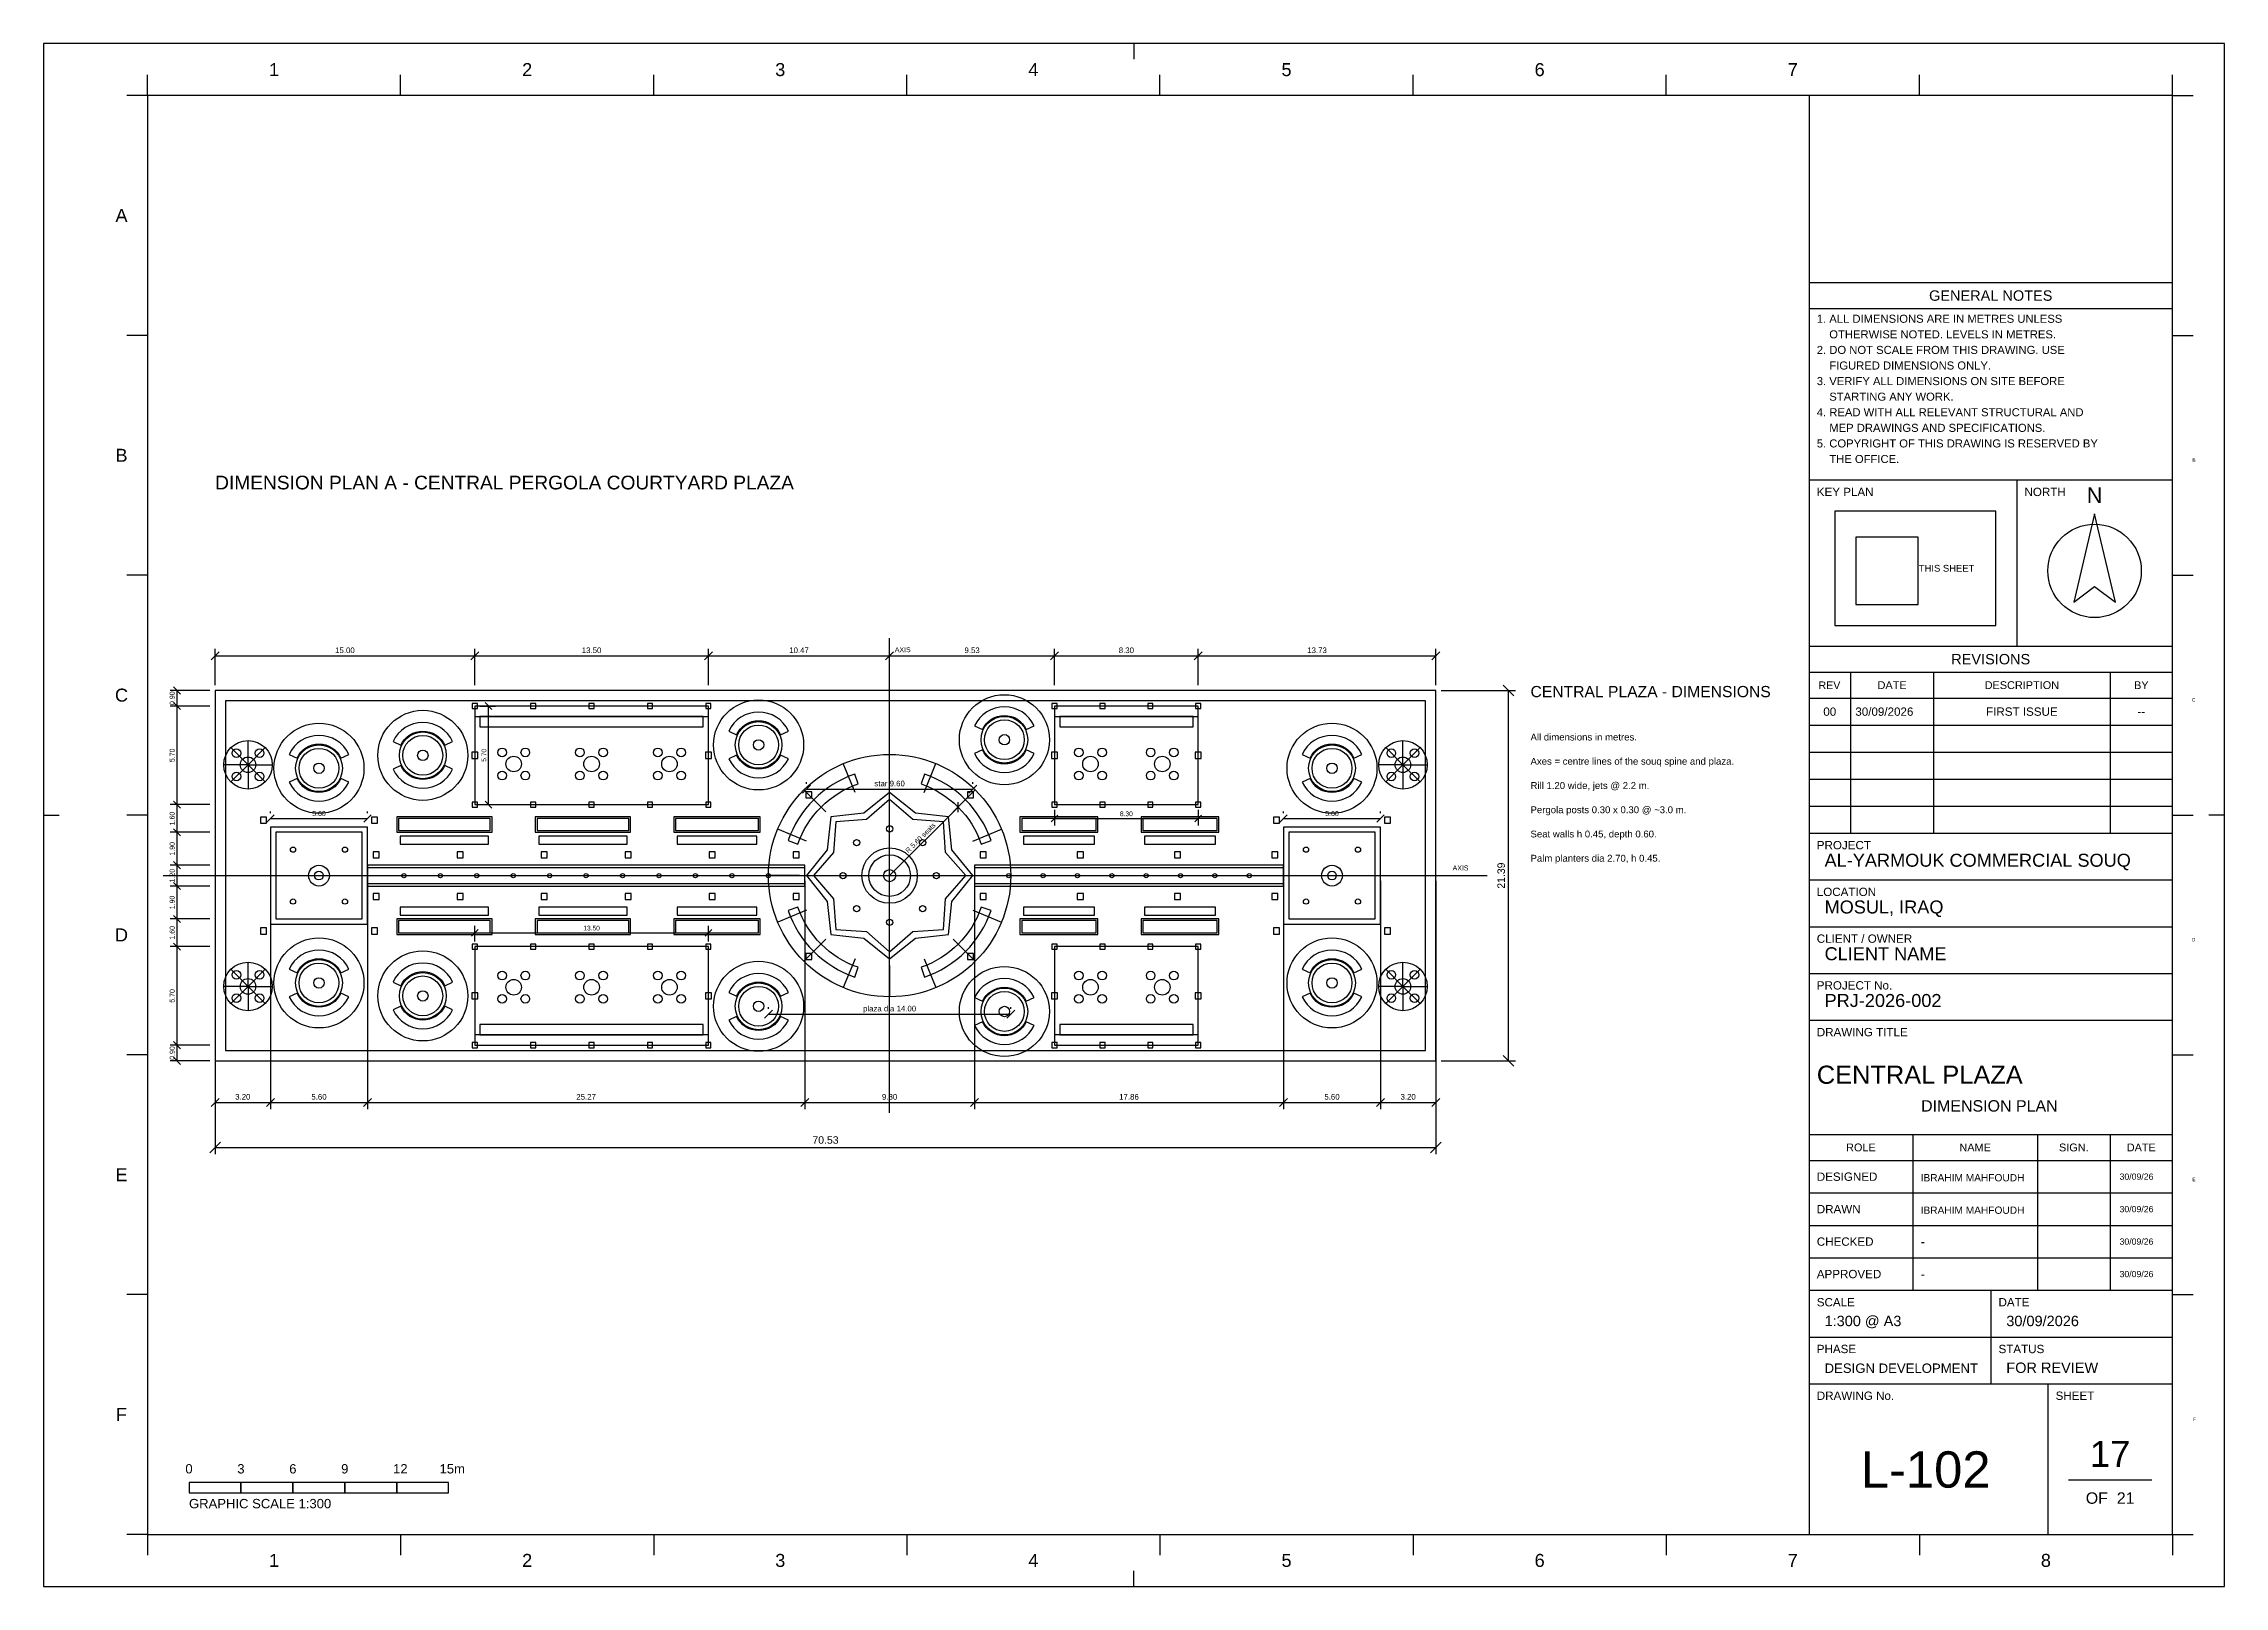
# Model space of a CAD drawing. Header units: metres. Extents: x 0 to 3661, y -5 to 371.
# Drawn here: x 3245 to 3371, y 0 to 89.1 of the extents above; entities that cross this region are included whole.
import ezdxf
from ezdxf.enums import TextEntityAlignment as Align

# ---------------------------------------------------------------- set-up
doc = ezdxf.new("R2010")
doc.units = ezdxf.units.M
doc.header["$MEASUREMENT"] = 0
for name, color, linetype in [('A3_FRAME', 7, 'Continuous'), ('A3_SHEET', 7, 'Continuous'), ('AXIS', 8, 'Continuous'), ('DIM', 1, 'Continuous'), ('EDGE', 7, 'Continuous'), ('L-FLOWERS', 6, 'Continuous'), ('L-LIGHTING', 2, 'Continuous'), ('L-PAVING', 253, 'Continuous'), ('L-PERGOLA', 34, 'Continuous'), ('L-PLANTERS', 42, 'Continuous'), ('L-SEATING', 32, 'Continuous'), ('L-TREES', 96, 'Continuous'), ('L-UMBRELLA', 253, 'Continuous'), ('L-WATER', 150, 'Continuous'), ('TB_FIELDS', 7, 'Continuous'), ('TB_HEADINGS', 7, 'Continuous'), ('TB_LABELS', 7, 'Continuous'), ('TB_LINES_THICK', 7, 'Continuous'), ('TB_LINES_THIN', 7, 'Continuous'), ('TB_SYMBOLS', 7, 'Continuous'), ('TEXT', 7, 'Continuous'), ('TITLE', 1, 'Continuous')]:
    doc.layers.add(name, color=color, linetype=linetype)
doc.styles.get("Standard").update_dxf_attribs({"font": 'arial.ttf'})

msp = doc.modelspace()

# ---------------------------------------------------------------- texts
at = {"layer": 'AXIS'}
for p in [(3294.18, 53.954), (3326.41, 41.349)]:
    msp.add_text('AXIS', height=0.288, dxfattribs=at).set_placement(p)
at = {"layer": 'DIM'}
for s, height, p in [('15.00', 0.324, (3262.41, 53.901)), ('13.50', 0.324, (3276.66, 53.901)), ('10.47', 0.324, (3288.645, 53.901)), ('9.53', 0.324, (3298.645, 53.901)), ('8.30', 0.324, (3307.56, 53.901)), ('13.73', 0.324, (3318.575, 53.901)), ('star 9.60', 0.324, (3293.88, 46.206)), ('5.60', 0.288, (3260.91, 44.489)), ('8.30', 0.2736, (3307.56, 44.482)), ('5.60', 0.288, (3319.44, 44.489)), ('13.50', 0.2736, (3276.66, 37.882)), ('plaza dia 14.00', 0.324, (3293.88, 33.206)), ('3.20', 0.324, (3256.51, 28.111)), ('5.60', 0.324, (3260.91, 28.111)), ('25.27', 0.324, (3276.345, 28.111)), ('9.80', 0.324, (3293.88, 28.111)), ('17.86', 0.324, (3307.71, 28.111)), ('5.60', 0.324, (3319.44, 28.111)), ('3.20', 0.324, (3323.84, 28.111)), ('70.53', 0.432, (3290.175, 25.564))]:
    msp.add_text(s, height=height, dxfattribs=at).set_placement(p, align=Align.CENTER)
for s, height, rotation, p in [('0.90', 0.288, 90, (3252.57, 51.294)), ('5.70', 0.288, 90, (3252.57, 47.996)), ('5.70', 0.2736, 90, (3270.577, 47.996)), ('1.60', 0.288, 90, (3252.57, 44.349)), ('1.90', 0.288, 90, (3252.57, 42.599)), ('R 5.60 seats', 0.288, 45, (3295.761, 43.128)), ('21.39', 0.432, 90, (3329.43, 41.049)), ('1.20', 0.288, 90, (3252.57, 41.049)), ('1.90', 0.288, 90, (3252.57, 39.499)), ('1.60', 0.288, 90, (3252.57, 37.749)), ('5.70', 0.288, 90, (3252.57, 34.102)), ('0.90', 0.288, 90, (3252.57, 30.804))]:
    msp.add_text(s, height=height, rotation=rotation, dxfattribs=at).set_placement(p, align=Align.CENTER)
at = {"layer": 'TB_FIELDS'}
for s, height, p in [('1. ALL DIMENSIONS ARE IN METRES UNLESS', 0.465, (3347.45, 72.978)), ('    OTHERWISE NOTED. LEVELS IN METRES.', 0.465, (3347.45, 72.078)), ('2. DO NOT SCALE FROM THIS DRAWING. USE', 0.465, (3347.45, 71.178)), ('    FIGURED DIMENSIONS ONLY.', 0.465, (3347.45, 70.278)), ('3. VERIFY ALL DIMENSIONS ON SITE BEFORE', 0.465, (3347.45, 69.378)), ('4. READ WITH ALL RELEVANT STRUCTURAL AND', 0.465, (3347.45, 67.578)), ('    STARTING ANY WORK.', 0.465, (3347.45, 68.478)), ('    MEP DRAWINGS AND SPECIFICATIONS.', 0.465, (3347.45, 66.678)), ('5. COPYRIGHT OF THIS DRAWING IS RESERVED BY', 0.465, (3347.45, 65.778)), ('    THE OFFICE.', 0.465, (3347.45, 64.878)), ('00', 0.48, (3347.827, 50.28)), ('30/09/2026', 0.48, (3349.676, 50.28)), ('FIRST ISSUE', 0.48, (3357.232, 50.28)), ('--', 0.48, (3365.977, 50.28)), ('AL-YARMOUK COMMERCIAL SOUQ', 0.75, (3347.9, 41.562)), ('MOSUL, IRAQ', 0.75, (3347.9, 38.862)), ('CLIENT NAME', 0.75, (3347.9, 36.162)), ('PRJ-2026-002', 0.75, (3347.9, 33.462)), ('DIMENSION PLAN', 0.66, (3353.477, 27.42)), ('IBRAHIM MAHFOUDH', 0.4198, (3353.45, 23.392)), ('30/09/26', 0.36, (3364.943, 23.483)), ('IBRAHIM MAHFOUDH', 0.4198, (3353.45, 21.517)), ('30/09/26', 0.36, (3364.943, 21.608)), ('-', 0.54, (3353.45, 19.642)), ('30/09/26', 0.36, (3364.943, 19.733)), ('-', 0.54, (3353.45, 17.767)), ('30/09/26', 0.36, (3364.943, 17.858)), ('1:300 @ A3', 0.6, (3347.9, 15.028)), ('30/09/2026', 0.6, (3358.4, 15.028)), ('DESIGN DEVELOPMENT', 0.5438, (3347.9, 12.328)), ('FOR REVIEW', 0.6, (3358.4, 12.328)), ('OF  21', 0.66, (3362.991, 4.77))]:
    msp.add_text(s, height=height, dxfattribs=at).set_placement(p)
at = {"layer": 'TB_HEADINGS'}
for s, height, p in [('GENERAL NOTES', 0.6, (3353.937, 74.25)), ('REVISIONS', 0.6, (3355.218, 53.25)), ('CENTRAL PLAZA', 1.05, (3347.45, 29.025)), ('L-102', 2.1, (3349.988, 5.7)), ('17', 1.5, (3363.235, 6.9))]:
    msp.add_text(s, height=height, dxfattribs=at).set_placement(p)
at = {"layer": 'TB_LABELS'}
for s, height, p in [('1', 0.75, (3258.021, 87.225)), ('2', 0.75, (3272.646, 87.225)), ('3', 0.75, (3287.271, 87.225)), ('4', 0.75, (3301.896, 87.225)), ('5', 0.75, (3316.521, 87.225)), ('6', 0.75, (3331.146, 87.225)), ('7', 0.75, (3345.771, 87.225)), ('A', 0.75, (3249.151, 78.8)), ('B', 0.75, (3249.151, 64.95)), ('B', 0.2, (3369.151, 64.95)), ('KEY PLAN', 0.48, (3347.45, 62.97)), ('NORTH', 0.48, (3359.45, 62.97)), ('THIS SHEET', 0.39, (3353.346, 58.605)), ('C', 0.75, (3249.122, 51.1)), ('REV', 0.4373, (3347.554, 51.825)), ('DATE', 0.45, (3350.962, 51.825)), ('DESCRIPTION', 0.45, (3357.152, 51.825)), ('BY', 0.45, (3365.781, 51.825)), ('C', 0.2, (3369.122, 51.1)), ('PROJECT', 0.48, (3347.45, 42.57)), ('LOCATION', 0.48, (3347.45, 39.87)), ('D', 0.75, (3249.122, 37.25)), ('CLIENT / OWNER', 0.48, (3347.45, 37.17)), ('D', 0.2, (3369.122, 37.25)), ('PROJECT No.', 0.48, (3347.45, 34.47)), ('DRAWING TITLE', 0.48, (3347.45, 31.77)), ('ROLE', 0.45, (3349.144, 25.125)), ('NAME', 0.45, (3355.692, 25.125)), ('SIGN.', 0.45, (3361.444, 25.125)), ('DATE', 0.45, (3365.362, 25.125)), ('E', 0.75, (3249.151, 23.4)), ('DESIGNED', 0.48, (3347.45, 23.422)), ('E', 0.2, (3369.151, 23.4)), ('DRAWN', 0.48, (3347.45, 21.547)), ('CHECKED', 0.48, (3347.45, 19.672)), ('APPROVED', 0.48, (3347.45, 17.797)), ('SCALE', 0.48, (3347.45, 16.17)), ('DATE', 0.48, (3357.95, 16.17)), ('PHASE', 0.48, (3347.45, 13.47)), ('STATUS', 0.48, (3357.95, 13.47)), ('F', 0.75, (3249.18, 9.55)), ('DRAWING No.', 0.48, (3347.45, 10.77)), ('SHEET', 0.48, (3361.25, 10.77)), ('F', 0.2, (3369.18, 9.55)), ('0', 0.54, (3253.19, 6.52)), ('3', 0.54, (3256.19, 6.52)), ('6', 0.54, (3259.19, 6.52)), ('9', 0.54, (3262.19, 6.52)), ('12', 0.54, (3265.19, 6.52)), ('15m', 0.54, (3267.876, 6.52)), ('GRAPHIC SCALE 1:300', 0.54, (3253.4, 4.51)), ('1', 0.75, (3258.021, 1.125)), ('2', 0.75, (3272.646, 1.125)), ('3', 0.75, (3287.271, 1.125)), ('4', 0.75, (3301.896, 1.125)), ('5', 0.75, (3316.521, 1.125)), ('6', 0.75, (3331.146, 1.125)), ('7', 0.75, (3345.771, 1.125)), ('8', 0.75, (3360.396, 1.125))]:
    msp.add_text(s, height=height, dxfattribs=at).set_placement(p)
at = {"layer": 'TB_SYMBOLS'}
msp.add_text('N', height=0.9, dxfattribs=at).set_placement((3363.046, 62.576))
at = {"layer": 'TEXT'}
for s, p in [('All dimensions in metres.', (3330.91, 48.854)), ('Axes = centre lines of the souq spine and plaza.', (3330.91, 47.454)), ('Rill 1.20 wide, jets @ 2.2 m.', (3330.91, 46.054)), ('Pergola posts 0.30 x 0.30 @ ~3.0 m.', (3330.91, 44.654)), ('Seat walls h 0.45, depth 0.60.', (3330.91, 43.254)), ('Palm planters dia 2.70, h 0.45.', (3330.91, 41.854))]:
    msp.add_text(s, height=0.396, dxfattribs=at).set_placement(p)
at = {"layer": 'TITLE'}
for s, height, p in [('DIMENSION PLAN A - CENTRAL PERGOLA COURTYARD PLAZA', 0.792, (3254.91, 63.354)), ('CENTRAL PLAZA - DIMENSIONS', 0.648, (3330.91, 51.354))]:
    msp.add_text(s, height=height, dxfattribs=at).set_placement(p)

# ---------------------------------------------------------------- linework, layer by layer
at = {"layer": 'A3_FRAME'}
for p, q in [((3308, 89.1), (3308, 88.2)), ((3245, 44.55), (3245.9, 44.55)), ((3371, 44.55), (3370.1, 44.55)), ((3308, 0), (3308, 0.9))]:
    msp.add_line(p, q, dxfattribs=at)
for points in [[(3251, 3), (3368, 3), (3368, 86.1), (3251, 86.1)], [(3347, 3), (3368, 3), (3368, 86.1), (3347, 86.1)]]:
    msp.add_lwpolyline(points, close=True, dxfattribs=at)
at = {"layer": 'A3_SHEET'}
msp.add_lwpolyline([(3245, 0), (3371, 0), (3371, 89.1), (3245, 89.1)], close=True, dxfattribs=at)
at = {"layer": 'AXIS'}
for p, q in [((3293.88, 27.354), (3293.88, 54.754)), ((3251.91, 41.049), (3328.41, 41.049))]:
    msp.add_line(p, q, dxfattribs=at)
at = {"layer": 'DIM'}
for p, q in [((3254.679, 53.513), (3255.141, 53.975)), ((3254.91, 52.044), (3254.91, 54.144)), ((3254.91, 53.744), (3269.91, 53.744)), ((3269.679, 53.513), (3270.141, 53.975)), ((3269.679, 53.513), (3270.141, 53.975)), ((3269.91, 52.044), (3269.91, 54.144)), ((3269.91, 52.044), (3269.91, 54.144)), ((3269.91, 53.744), (3283.41, 53.744)), ((3283.179, 53.513), (3283.641, 53.975)), ((3283.179, 53.513), (3283.641, 53.975)), ((3283.41, 52.044), (3283.41, 54.144)), ((3283.41, 52.044), (3283.41, 54.144)), ((3283.41, 53.744), (3293.88, 53.744)), ((3293.649, 53.513), (3294.111, 53.975)), ((3293.649, 53.513), (3294.111, 53.975)), ((3293.88, 52.044), (3293.88, 54.144)), ((3293.88, 52.044), (3293.88, 54.144)), ((3293.88, 53.744), (3303.41, 53.744)), ((3303.179, 53.513), (3303.641, 53.975)), ((3303.179, 53.513), (3303.641, 53.975)), ((3303.41, 52.044), (3303.41, 54.144)), ((3303.41, 52.044), (3303.41, 54.144)), ((3303.41, 53.744), (3311.71, 53.744)), ((3311.479, 53.513), (3311.941, 53.975)), ((3311.479, 53.513), (3311.941, 53.975)), ((3311.71, 52.044), (3311.71, 54.144)), ((3311.71, 52.044), (3311.71, 54.144)), ((3311.71, 53.744), (3325.44, 53.744)), ((3325.209, 53.513), (3325.671, 53.975)), ((3325.44, 52.044), (3325.44, 54.144)), ((3254.61, 51.744), (3252.31, 51.744)), ((3252.916, 51.538), (3252.504, 51.95)), ((3252.71, 50.844), (3252.71, 51.744)), ((3325.74, 51.744), (3330.04, 51.744)), ((3329.949, 51.435), (3329.331, 52.053)), ((3329.64, 30.354), (3329.64, 51.744)), ((3254.61, 50.844), (3252.31, 50.844)), ((3254.61, 50.844), (3252.31, 50.844)), ((3252.916, 50.638), (3252.504, 51.05)), ((3252.916, 50.638), (3252.504, 51.05)), ((3252.71, 45.149), (3252.71, 50.844)), ((3270.21, 50.844), (3271.11, 50.844)), ((3270.905, 50.649), (3270.515, 51.039)), ((3270.71, 45.149), (3270.71, 50.844)), ((3288.849, 45.818), (3289.311, 46.28)), ((3289.08, 46.349), (3289.08, 46.449)), ((3289.08, 46.049), (3298.68, 46.049)), ((3298.449, 45.818), (3298.911, 46.28)), ((3298.68, 46.349), (3298.68, 46.449)), ((3254.61, 45.149), (3252.31, 45.149)), ((3254.61, 45.149), (3252.31, 45.149)), ((3252.916, 44.943), (3252.504, 45.355)), ((3252.916, 44.943), (3252.504, 45.355)), ((3252.71, 43.549), (3252.71, 45.149)), ((3257.904, 44.143), (3258.316, 44.555)), ((3258.11, 44.649), (3258.11, 44.749)), ((3258.11, 44.349), (3263.71, 44.349)), ((3263.504, 44.143), (3263.916, 44.555)), ((3263.71, 44.649), (3263.71, 44.749)), ((3270.21, 45.149), (3271.11, 45.149)), ((3270.905, 44.954), (3270.515, 45.344)), ((3293.88, 41.049), (3297.84, 45.009)), ((3297.628, 45.221), (3297.557, 45.292)), ((3297.84, 44.718), (3297.84, 45.3)), ((3303.215, 44.154), (3303.605, 44.544)), ((3303.41, 44.849), (3303.41, 43.949)), ((3303.41, 44.349), (3311.71, 44.349)), ((3311.515, 44.154), (3311.905, 44.544)), ((3311.71, 44.849), (3311.71, 43.949)), ((3316.434, 44.143), (3316.846, 44.555)), ((3316.64, 44.649), (3316.64, 44.749)), ((3316.64, 44.349), (3322.24, 44.349)), ((3322.034, 44.143), (3322.446, 44.555)), ((3322.24, 44.649), (3322.24, 44.749)), ((3254.61, 43.549), (3252.31, 43.549)), ((3254.61, 43.549), (3252.31, 43.549)), ((3252.916, 43.343), (3252.504, 43.755)), ((3252.916, 43.343), (3252.504, 43.755)), ((3252.71, 41.649), (3252.71, 43.549)), ((3254.61, 41.649), (3252.31, 41.649)), ((3254.61, 41.649), (3252.31, 41.649)), ((3252.916, 41.443), (3252.504, 41.855)), ((3252.916, 41.443), (3252.504, 41.855)), ((3252.71, 40.449), (3252.71, 41.649)), ((3254.61, 40.449), (3252.31, 40.449)), ((3254.61, 40.449), (3252.31, 40.449)), ((3252.916, 40.243), (3252.504, 40.655)), ((3252.916, 40.243), (3252.504, 40.655)), ((3252.71, 38.549), (3252.71, 40.449)), ((3254.91, 40.749), (3254.91, 27.554)), ((3258.11, 40.749), (3258.11, 27.554)), ((3258.11, 40.749), (3258.11, 27.554)), ((3263.71, 40.749), (3263.71, 27.554)), ((3263.71, 40.749), (3263.71, 27.554)), ((3288.98, 40.749), (3288.98, 27.554)), ((3288.98, 40.749), (3288.98, 27.554)), ((3293.668, 41.261), (3293.597, 41.332)), ((3293.88, 40.758), (3293.88, 41.34)), ((3298.78, 40.749), (3298.78, 27.554)), ((3298.78, 40.749), (3298.78, 27.554)), ((3316.64, 40.749), (3316.64, 27.554)), ((3316.64, 40.749), (3316.64, 27.554)), ((3322.24, 40.749), (3322.24, 27.554)), ((3322.24, 40.749), (3322.24, 27.554)), ((3325.44, 40.749), (3325.44, 27.554)), ((3254.61, 38.549), (3252.31, 38.549)), ((3254.61, 38.549), (3252.31, 38.549)), ((3252.916, 38.343), (3252.504, 38.755)), ((3252.916, 38.343), (3252.504, 38.755)), ((3252.71, 36.949), (3252.71, 38.549)), ((3269.715, 37.554), (3270.105, 37.944)), ((3269.91, 37.249), (3269.91, 38.149)), ((3283.215, 37.554), (3283.605, 37.944)), ((3283.41, 37.249), (3283.41, 38.149)), ((3254.61, 36.949), (3252.31, 36.949)), ((3254.61, 36.949), (3252.31, 36.949)), ((3252.916, 36.743), (3252.504, 37.155)), ((3252.916, 36.743), (3252.504, 37.155)), ((3252.71, 31.254), (3252.71, 36.949)), ((3269.91, 37.749), (3283.41, 37.749)), ((3286.649, 32.818), (3287.111, 33.28)), ((3286.88, 33.349), (3286.88, 33.449)), ((3286.88, 33.049), (3300.88, 33.049)), ((3300.649, 32.818), (3301.111, 33.28)), ((3300.88, 33.349), (3300.88, 33.449)), ((3254.61, 31.254), (3252.31, 31.254)), ((3254.61, 31.254), (3252.31, 31.254)), ((3254.61, 30.354), (3252.31, 30.354)), ((3252.916, 31.048), (3252.504, 31.46)), ((3252.916, 31.048), (3252.504, 31.46)), ((3252.916, 30.148), (3252.504, 30.56)), ((3252.71, 30.354), (3252.71, 31.254)), ((3325.74, 30.354), (3330.04, 30.354)), ((3329.949, 30.045), (3329.331, 30.663)), ((3254.91, 30.054), (3254.91, 24.954)), ((3325.44, 30.054), (3325.44, 24.954)), ((3254.679, 27.723), (3255.141, 28.185)), ((3254.91, 27.954), (3258.11, 27.954)), ((3257.879, 27.723), (3258.341, 28.185)), ((3257.879, 27.723), (3258.341, 28.185)), ((3258.11, 27.954), (3263.71, 27.954)), ((3263.479, 27.723), (3263.941, 28.185)), ((3263.479, 27.723), (3263.941, 28.185)), ((3263.71, 27.954), (3288.98, 27.954)), ((3288.749, 27.723), (3289.211, 28.185)), ((3288.749, 27.723), (3289.211, 28.185)), ((3288.98, 27.954), (3298.78, 27.954)), ((3298.549, 27.723), (3299.011, 28.185)), ((3298.549, 27.723), (3299.011, 28.185)), ((3298.78, 27.954), (3316.64, 27.954)), ((3316.409, 27.723), (3316.871, 28.185)), ((3316.409, 27.723), (3316.871, 28.185)), ((3316.64, 27.954), (3322.24, 27.954)), ((3322.009, 27.723), (3322.471, 28.185)), ((3322.009, 27.723), (3322.471, 28.185)), ((3322.24, 27.954), (3325.44, 27.954)), ((3325.209, 27.723), (3325.671, 28.185)), ((3254.601, 25.045), (3255.219, 25.663)), ((3254.91, 25.354), (3325.44, 25.354)), ((3325.131, 25.045), (3325.749, 25.663))]:
    msp.add_line(p, q, dxfattribs=at)
at = {"layer": 'EDGE'}
msp.add_lwpolyline([(3254.91, 30.354), (3325.44, 30.354), (3325.44, 51.744), (3254.91, 51.744)], close=True, dxfattribs=at)
at = {"layer": 'L-FLOWERS'}
for points in [[(3269.91, 50.244), (3283.41, 50.244), (3283.41, 50.844), (3269.91, 50.844)], [(3303.41, 50.244), (3311.71, 50.244), (3311.71, 50.844), (3303.41, 50.844)], [(3265.51, 43.649), (3270.81, 43.649), (3270.81, 44.349), (3265.51, 44.349)], [(3273.51, 43.649), (3278.81, 43.649), (3278.81, 44.349), (3273.51, 44.349)], [(3281.51, 43.649), (3286.31, 43.649), (3286.31, 44.349), (3281.51, 44.349)], [(3301.51, 43.649), (3305.81, 43.649), (3305.81, 44.349), (3301.51, 44.349)], [(3308.51, 43.649), (3312.81, 43.649), (3312.81, 44.349), (3308.51, 44.349)], [(3265.51, 37.749), (3270.81, 37.749), (3270.81, 38.449), (3265.51, 38.449)], [(3273.51, 37.749), (3278.81, 37.749), (3278.81, 38.449), (3273.51, 38.449)], [(3281.51, 37.749), (3286.31, 37.749), (3286.31, 38.449), (3281.51, 38.449)], [(3301.51, 37.749), (3305.81, 37.749), (3305.81, 38.449), (3301.51, 38.449)], [(3308.51, 37.749), (3312.81, 37.749), (3312.81, 38.449), (3308.51, 38.449)], [(3269.91, 31.254), (3283.41, 31.254), (3283.41, 31.854), (3269.91, 31.854)], [(3303.41, 31.254), (3311.71, 31.254), (3311.71, 31.854), (3303.41, 31.854)]]:
    msp.add_lwpolyline(points, close=True, dxfattribs=at)
for centre in [(3266.91, 47.996), (3286.31, 48.596), (3300.51, 48.897), (3260.91, 47.249), (3319.44, 47.249), (3260.91, 34.849), (3319.44, 34.849), (3266.91, 34.102), (3286.31, 33.502), (3300.51, 33.202)]:
    msp.add_circle(centre, 1.15, dxfattribs=at)
at = {"layer": 'L-LIGHTING'}
for points in [[(3269.735, 47.822), (3270.085, 47.822), (3270.085, 48.172), (3269.735, 48.172)], [(3283.235, 47.822), (3283.585, 47.822), (3283.585, 48.172), (3283.235, 48.172)], [(3303.235, 47.822), (3303.585, 47.822), (3303.585, 48.172), (3303.235, 48.172)], [(3311.535, 47.822), (3311.885, 47.822), (3311.885, 48.172), (3311.535, 48.172)], [(3289.038, 45.541), (3289.388, 45.541), (3289.388, 45.891), (3289.038, 45.891)], [(3298.372, 45.541), (3298.722, 45.541), (3298.722, 45.891), (3298.372, 45.891)], [(3257.535, 44.074), (3257.885, 44.074), (3257.885, 44.424), (3257.535, 44.424)], [(3263.935, 44.074), (3264.285, 44.074), (3264.285, 44.424), (3263.935, 44.424)], [(3316.065, 44.074), (3316.415, 44.074), (3316.415, 44.424), (3316.065, 44.424)], [(3322.465, 44.074), (3322.815, 44.074), (3322.815, 44.424), (3322.465, 44.424)], [(3264.035, 42.074), (3264.385, 42.074), (3264.385, 42.424), (3264.035, 42.424)], [(3268.889, 42.074), (3269.239, 42.074), (3269.239, 42.424), (3268.889, 42.424)], [(3273.743, 42.074), (3274.093, 42.074), (3274.093, 42.424), (3273.743, 42.424)], [(3278.597, 42.074), (3278.947, 42.074), (3278.947, 42.424), (3278.597, 42.424)], [(3283.451, 42.074), (3283.801, 42.074), (3283.801, 42.424), (3283.451, 42.424)], [(3288.305, 42.074), (3288.655, 42.074), (3288.655, 42.424), (3288.305, 42.424)], [(3299.105, 42.074), (3299.455, 42.074), (3299.455, 42.424), (3299.105, 42.424)], [(3304.725, 42.074), (3305.075, 42.074), (3305.075, 42.424), (3304.725, 42.424)], [(3310.345, 42.074), (3310.695, 42.074), (3310.695, 42.424), (3310.345, 42.424)], [(3315.965, 42.074), (3316.315, 42.074), (3316.315, 42.424), (3315.965, 42.424)], [(3264.035, 39.674), (3264.385, 39.674), (3264.385, 40.024), (3264.035, 40.024)], [(3268.889, 39.674), (3269.239, 39.674), (3269.239, 40.024), (3268.889, 40.024)], [(3273.743, 39.674), (3274.093, 39.674), (3274.093, 40.024), (3273.743, 40.024)], [(3278.597, 39.674), (3278.947, 39.674), (3278.947, 40.024), (3278.597, 40.024)], [(3283.451, 39.674), (3283.801, 39.674), (3283.801, 40.024), (3283.451, 40.024)], [(3288.305, 39.674), (3288.655, 39.674), (3288.655, 40.024), (3288.305, 40.024)], [(3299.105, 39.674), (3299.455, 39.674), (3299.455, 40.024), (3299.105, 40.024)], [(3304.725, 39.674), (3305.075, 39.674), (3305.075, 40.024), (3304.725, 40.024)], [(3310.345, 39.674), (3310.695, 39.674), (3310.695, 40.024), (3310.345, 40.024)], [(3315.965, 39.674), (3316.315, 39.674), (3316.315, 40.024), (3315.965, 40.024)], [(3257.535, 37.674), (3257.885, 37.674), (3257.885, 38.024), (3257.535, 38.024)], [(3263.935, 37.674), (3264.285, 37.674), (3264.285, 38.024), (3263.935, 38.024)], [(3316.065, 37.674), (3316.415, 37.674), (3316.415, 38.024), (3316.065, 38.024)], [(3322.465, 37.674), (3322.815, 37.674), (3322.815, 38.024), (3322.465, 38.024)], [(3289.038, 36.207), (3289.388, 36.207), (3289.388, 36.557), (3289.038, 36.557)], [(3298.372, 36.207), (3298.722, 36.207), (3298.722, 36.557), (3298.372, 36.557)], [(3269.735, 33.926), (3270.085, 33.926), (3270.085, 34.276), (3269.735, 34.276)], [(3283.235, 33.926), (3283.585, 33.926), (3283.585, 34.276), (3283.235, 34.276)], [(3303.235, 33.926), (3303.585, 33.926), (3303.585, 34.276), (3303.235, 34.276)], [(3311.535, 33.926), (3311.885, 33.926), (3311.885, 34.276), (3311.535, 34.276)]]:
    msp.add_lwpolyline(points, close=True, dxfattribs=at)
at = {"layer": 'L-PAVING'}
for p, q in [((3293.88, 46.249), (3293.88, 48.049)), ((3291.89, 45.853), (3291.201, 47.516)), ((3295.87, 45.853), (3296.559, 47.516)), ((3290.203, 44.726), (3288.93, 45.999)), ((3297.557, 44.726), (3298.83, 45.999)), ((3289.076, 43.039), (3287.413, 43.728)), ((3298.684, 43.039), (3300.347, 43.728)), ((3288.68, 41.049), (3286.88, 41.049)), ((3299.08, 41.049), (3300.88, 41.049)), ((3289.076, 39.059), (3287.413, 38.37)), ((3298.684, 39.059), (3300.347, 38.37)), ((3290.203, 37.372), (3288.93, 36.099)), ((3297.557, 37.372), (3298.83, 36.099)), ((3291.89, 36.245), (3291.201, 34.582)), ((3293.88, 35.849), (3293.88, 34.049)), ((3295.87, 36.245), (3296.559, 34.582))]:
    msp.add_line(p, q, dxfattribs=at)
for points in [[(3254.91, 30.354), (3325.44, 30.354), (3325.44, 51.744), (3254.91, 51.744)], [(3255.51, 30.954), (3324.84, 30.954), (3324.84, 51.144), (3255.51, 51.144)], [(3269.91, 45.149), (3283.41, 45.149), (3283.41, 50.844), (3269.91, 50.844)], [(3303.41, 45.149), (3311.71, 45.149), (3311.71, 50.844), (3303.41, 50.844)], [(3269.91, 31.254), (3283.41, 31.254), (3283.41, 36.949), (3269.91, 36.949)], [(3303.41, 31.254), (3311.71, 31.254), (3311.71, 36.949), (3303.41, 36.949)]]:
    msp.add_lwpolyline(points, close=True, dxfattribs=at)
msp.add_circle((3293.88, 41.049), 7, dxfattribs=at)
at = {"layer": 'L-PERGOLA'}
for points in [[(3269.76, 50.694), (3270.06, 50.694), (3270.06, 50.994), (3269.76, 50.994)], [(3273.135, 50.694), (3273.435, 50.694), (3273.435, 50.994), (3273.135, 50.994)], [(3276.51, 50.694), (3276.81, 50.694), (3276.81, 50.994), (3276.51, 50.994)], [(3279.885, 50.694), (3280.185, 50.694), (3280.185, 50.994), (3279.885, 50.994)], [(3283.26, 50.694), (3283.56, 50.694), (3283.56, 50.994), (3283.26, 50.994)], [(3303.26, 50.694), (3303.56, 50.694), (3303.56, 50.994), (3303.26, 50.994)], [(3306.027, 50.694), (3306.327, 50.694), (3306.327, 50.994), (3306.027, 50.994)], [(3308.793, 50.694), (3309.093, 50.694), (3309.093, 50.994), (3308.793, 50.994)], [(3311.56, 50.694), (3311.86, 50.694), (3311.86, 50.994), (3311.56, 50.994)], [(3269.76, 44.999), (3270.06, 44.999), (3270.06, 45.299), (3269.76, 45.299)], [(3273.135, 44.999), (3273.435, 44.999), (3273.435, 45.299), (3273.135, 45.299)], [(3276.51, 44.999), (3276.81, 44.999), (3276.81, 45.299), (3276.51, 45.299)], [(3279.885, 44.999), (3280.185, 44.999), (3280.185, 45.299), (3279.885, 45.299)], [(3283.26, 44.999), (3283.56, 44.999), (3283.56, 45.299), (3283.26, 45.299)], [(3303.26, 44.999), (3303.56, 44.999), (3303.56, 45.299), (3303.26, 45.299)], [(3306.027, 44.999), (3306.327, 44.999), (3306.327, 45.299), (3306.027, 45.299)], [(3308.793, 44.999), (3309.093, 44.999), (3309.093, 45.299), (3308.793, 45.299)], [(3311.56, 44.999), (3311.86, 44.999), (3311.86, 45.299), (3311.56, 45.299)], [(3269.76, 36.799), (3270.06, 36.799), (3270.06, 37.099), (3269.76, 37.099)], [(3273.135, 36.799), (3273.435, 36.799), (3273.435, 37.099), (3273.135, 37.099)], [(3276.51, 36.799), (3276.81, 36.799), (3276.81, 37.099), (3276.51, 37.099)], [(3279.885, 36.799), (3280.185, 36.799), (3280.185, 37.099), (3279.885, 37.099)], [(3283.26, 36.799), (3283.56, 36.799), (3283.56, 37.099), (3283.26, 37.099)], [(3303.26, 36.799), (3303.56, 36.799), (3303.56, 37.099), (3303.26, 37.099)], [(3306.027, 36.799), (3306.327, 36.799), (3306.327, 37.099), (3306.027, 37.099)], [(3308.793, 36.799), (3309.093, 36.799), (3309.093, 37.099), (3308.793, 37.099)], [(3311.56, 36.799), (3311.86, 36.799), (3311.86, 37.099), (3311.56, 37.099)], [(3269.76, 31.104), (3270.06, 31.104), (3270.06, 31.404), (3269.76, 31.404)], [(3273.135, 31.104), (3273.435, 31.104), (3273.435, 31.404), (3273.135, 31.404)], [(3276.51, 31.104), (3276.81, 31.104), (3276.81, 31.404), (3276.51, 31.404)], [(3279.885, 31.104), (3280.185, 31.104), (3280.185, 31.404), (3279.885, 31.404)], [(3283.26, 31.104), (3283.56, 31.104), (3283.56, 31.404), (3283.26, 31.404)], [(3303.26, 31.104), (3303.56, 31.104), (3303.56, 31.404), (3303.26, 31.404)], [(3306.027, 31.104), (3306.327, 31.104), (3306.327, 31.404), (3306.027, 31.404)], [(3308.793, 31.104), (3309.093, 31.104), (3309.093, 31.404), (3308.793, 31.404)], [(3311.56, 31.104), (3311.86, 31.104), (3311.86, 31.404), (3311.56, 31.404)]]:
    msp.add_lwpolyline(points, close=True, dxfattribs=at)
at = {"layer": 'L-PLANTERS'}
for points in [[(3265.41, 43.549), (3270.91, 43.549), (3270.91, 44.449), (3265.41, 44.449)], [(3273.41, 43.549), (3278.91, 43.549), (3278.91, 44.449), (3273.41, 44.449)], [(3281.41, 43.549), (3286.41, 43.549), (3286.41, 44.449), (3281.41, 44.449)], [(3301.41, 43.549), (3305.91, 43.549), (3305.91, 44.449), (3301.41, 44.449)], [(3308.41, 43.549), (3312.91, 43.549), (3312.91, 44.449), (3308.41, 44.449)], [(3265.41, 37.649), (3270.91, 37.649), (3270.91, 38.549), (3265.41, 38.549)], [(3273.41, 37.649), (3278.91, 37.649), (3278.91, 38.549), (3273.41, 38.549)], [(3281.41, 37.649), (3286.41, 37.649), (3286.41, 38.549), (3281.41, 38.549)], [(3301.41, 37.649), (3305.91, 37.649), (3305.91, 38.549), (3301.41, 38.549)], [(3308.41, 37.649), (3312.91, 37.649), (3312.91, 38.549), (3308.41, 38.549)]]:
    msp.add_lwpolyline(points, close=True, dxfattribs=at)
for centre in [(3266.91, 47.996), (3286.31, 48.596), (3300.51, 48.897), (3260.91, 47.249), (3319.44, 47.249), (3260.91, 34.849), (3266.91, 34.102), (3319.44, 34.849), (3286.31, 33.502), (3300.51, 33.202)]:
    msp.add_circle(centre, 1.35, dxfattribs=at)
at = {"layer": 'L-SEATING'}
for points in [[(3288.032, 49.4), (3287.901, 49.635), (3287.738, 49.849), (3287.547, 50.039), (3287.331, 50.199), (3287.094, 50.327), (3286.842, 50.421), (3286.579, 50.477), (3286.31, 50.496), (3286.041, 50.477), (3285.778, 50.421), (3285.526, 50.327), (3285.289, 50.199), (3285.073, 50.039), (3284.881, 49.849), (3284.719, 49.635), (3284.588, 49.4), (3285.041, 49.188), (3285.137, 49.362), (3285.257, 49.52), (3285.398, 49.659), (3285.558, 49.777), (3285.732, 49.872), (3285.918, 49.941), (3286.112, 49.982), (3286.31, 49.996), (3286.508, 49.982), (3286.702, 49.941), (3286.888, 49.872), (3287.062, 49.777), (3287.222, 49.659), (3287.363, 49.52), (3287.483, 49.362), (3287.579, 49.188)], [(3302.232, 49.7), (3302.101, 49.935), (3301.939, 50.149), (3301.747, 50.339), (3301.531, 50.499), (3301.294, 50.627), (3301.042, 50.721), (3300.778, 50.777), (3300.51, 50.797), (3300.242, 50.777), (3299.978, 50.721), (3299.726, 50.627), (3299.489, 50.499), (3299.273, 50.339), (3299.081, 50.149), (3298.919, 49.935), (3298.788, 49.7), (3299.241, 49.488), (3299.338, 49.662), (3299.457, 49.82), (3299.599, 49.959), (3299.758, 50.077), (3299.932, 50.172), (3300.118, 50.241), (3300.312, 50.282), (3300.51, 50.297), (3300.708, 50.282), (3300.902, 50.241), (3301.088, 50.172), (3301.262, 50.077), (3301.421, 49.959), (3301.563, 49.82), (3301.682, 49.662), (3301.779, 49.488)], [(3262.632, 48.052), (3262.501, 48.287), (3262.338, 48.502), (3262.147, 48.691), (3261.931, 48.851), (3261.694, 48.98), (3261.442, 49.073), (3261.178, 49.13), (3260.91, 49.149), (3260.642, 49.13), (3260.378, 49.073), (3260.126, 48.98), (3259.889, 48.851), (3259.673, 48.691), (3259.481, 48.502), (3259.319, 48.287), (3259.188, 48.052), (3259.641, 47.841), (3259.738, 48.014), (3259.857, 48.172), (3259.999, 48.312), (3260.158, 48.43), (3260.332, 48.524), (3260.518, 48.593), (3260.712, 48.635), (3260.91, 48.649), (3261.108, 48.635), (3261.302, 48.593), (3261.488, 48.524), (3261.662, 48.43), (3261.822, 48.312), (3261.963, 48.172), (3262.082, 48.014), (3262.179, 47.841)], [(3268.632, 48.8), (3268.501, 49.035), (3268.338, 49.249), (3268.147, 49.439), (3267.931, 49.599), (3267.694, 49.727), (3267.442, 49.821), (3267.178, 49.877), (3266.91, 49.897), (3266.642, 49.877), (3266.378, 49.821), (3266.126, 49.727), (3265.889, 49.599), (3265.673, 49.439), (3265.481, 49.249), (3265.319, 49.035), (3265.188, 48.8), (3265.641, 48.588), (3265.738, 48.762), (3265.857, 48.92), (3265.999, 49.059), (3266.158, 49.177), (3266.332, 49.272), (3266.518, 49.341), (3266.712, 49.382), (3266.91, 49.397), (3267.108, 49.382), (3267.302, 49.341), (3267.488, 49.272), (3267.662, 49.177), (3267.822, 49.059), (3267.963, 48.92), (3268.082, 48.762), (3268.179, 48.588)], [(3270.21, 49.644), (3283.11, 49.644), (3283.11, 50.244), (3270.21, 50.244)], [(3303.71, 49.644), (3311.41, 49.644), (3311.41, 50.244), (3303.71, 50.244)], [(3321.162, 48.052), (3321.031, 48.287), (3320.869, 48.502), (3320.677, 48.691), (3320.461, 48.851), (3320.224, 48.98), (3319.972, 49.073), (3319.709, 49.13), (3319.44, 49.149), (3319.171, 49.13), (3318.908, 49.073), (3318.656, 48.98), (3318.419, 48.851), (3318.203, 48.691), (3318.012, 48.502), (3317.849, 48.287), (3317.718, 48.052), (3318.171, 47.841), (3318.268, 48.014), (3318.387, 48.172), (3318.528, 48.312), (3318.688, 48.43), (3318.862, 48.524), (3319.048, 48.593), (3319.242, 48.635), (3319.44, 48.649), (3319.638, 48.635), (3319.832, 48.593), (3320.018, 48.524), (3320.192, 48.43), (3320.352, 48.312), (3320.493, 48.172), (3320.613, 48.014), (3320.709, 47.841)], [(3284.588, 47.793), (3284.719, 47.558), (3284.881, 47.344), (3285.073, 47.154), (3285.289, 46.994), (3285.526, 46.866), (3285.778, 46.772), (3286.041, 46.716), (3286.31, 46.696), (3286.579, 46.716), (3286.842, 46.772), (3287.094, 46.866), (3287.331, 46.994), (3287.547, 47.154), (3287.738, 47.344), (3287.901, 47.558), (3288.032, 47.793), (3287.579, 48.005), (3287.483, 47.831), (3287.363, 47.673), (3287.222, 47.534), (3287.062, 47.416), (3286.888, 47.321), (3286.702, 47.252), (3286.508, 47.211), (3286.31, 47.197), (3286.112, 47.211), (3285.918, 47.252), (3285.732, 47.321), (3285.558, 47.416), (3285.398, 47.534), (3285.257, 47.673), (3285.137, 47.831), (3285.041, 48.005)], [(3298.788, 48.093), (3298.919, 47.858), (3299.081, 47.644), (3299.273, 47.454), (3299.489, 47.294), (3299.726, 47.166), (3299.978, 47.072), (3300.242, 47.016), (3300.51, 46.996), (3300.778, 47.016), (3301.042, 47.072), (3301.294, 47.166), (3301.531, 47.294), (3301.747, 47.454), (3301.939, 47.644), (3302.101, 47.858), (3302.232, 48.093), (3301.779, 48.305), (3301.682, 48.131), (3301.563, 47.973), (3301.421, 47.834), (3301.262, 47.716), (3301.088, 47.621), (3300.902, 47.552), (3300.708, 47.511), (3300.51, 47.496), (3300.312, 47.511), (3300.118, 47.552), (3299.932, 47.621), (3299.758, 47.716), (3299.599, 47.834), (3299.457, 47.973), (3299.338, 48.131), (3299.241, 48.305)], [(3259.188, 46.446), (3259.319, 46.211), (3259.481, 45.996), (3259.673, 45.807), (3259.889, 45.647), (3260.126, 45.518), (3260.378, 45.425), (3260.642, 45.368), (3260.91, 45.349), (3261.178, 45.368), (3261.442, 45.425), (3261.694, 45.518), (3261.931, 45.647), (3262.147, 45.807), (3262.338, 45.996), (3262.501, 46.211), (3262.632, 46.446), (3262.179, 46.657), (3262.082, 46.484), (3261.963, 46.326), (3261.822, 46.186), (3261.662, 46.068), (3261.488, 45.974), (3261.302, 45.905), (3261.108, 45.863), (3260.91, 45.849), (3260.712, 45.863), (3260.518, 45.905), (3260.332, 45.974), (3260.158, 46.068), (3259.999, 46.186), (3259.857, 46.326), (3259.738, 46.484), (3259.641, 46.657)], [(3265.188, 47.194), (3265.319, 46.958), (3265.481, 46.744), (3265.673, 46.554), (3265.889, 46.394), (3266.126, 46.266), (3266.378, 46.172), (3266.642, 46.116), (3266.91, 46.096), (3267.178, 46.116), (3267.442, 46.172), (3267.694, 46.266), (3267.931, 46.394), (3268.147, 46.554), (3268.338, 46.744), (3268.501, 46.958), (3268.632, 47.194), (3268.179, 47.405), (3268.082, 47.231), (3267.963, 47.073), (3267.822, 46.934), (3267.662, 46.816), (3267.488, 46.721), (3267.302, 46.652), (3267.108, 46.611), (3266.91, 46.596), (3266.712, 46.611), (3266.518, 46.652), (3266.332, 46.721), (3266.158, 46.816), (3265.999, 46.934), (3265.857, 47.073), (3265.738, 47.231), (3265.641, 47.405)], [(3291.861, 46.911), (3291.532, 46.787), (3291.211, 46.645), (3290.898, 46.485), (3290.595, 46.307), (3290.302, 46.112), (3290.02, 45.901), (3289.751, 45.675), (3289.496, 45.433), (3289.254, 45.178), (3289.028, 44.909), (3288.817, 44.627), (3288.622, 44.334), (3288.444, 44.031), (3288.284, 43.718), (3288.142, 43.397), (3288.018, 43.068), (3288.585, 42.872), (3288.697, 43.169), (3288.825, 43.46), (3288.97, 43.742), (3289.131, 44.017), (3289.307, 44.281), (3289.497, 44.535), (3289.702, 44.778), (3289.92, 45.009), (3290.151, 45.227), (3290.394, 45.432), (3290.648, 45.622), (3290.913, 45.798), (3291.186, 45.959), (3291.469, 46.103), (3291.76, 46.232), (3292.057, 46.344)], [(3299.742, 43.068), (3299.618, 43.397), (3299.476, 43.718), (3299.316, 44.031), (3299.138, 44.334), (3298.943, 44.627), (3298.732, 44.909), (3298.506, 45.178), (3298.264, 45.433), (3298.008, 45.675), (3297.74, 45.901), (3297.458, 46.112), (3297.166, 46.307), (3296.862, 46.485), (3296.549, 46.645), (3296.228, 46.787), (3295.898, 46.911), (3295.703, 46.344), (3296, 46.232), (3296.291, 46.103), (3296.573, 45.959), (3296.847, 45.798), (3297.112, 45.622), (3297.366, 45.432), (3297.609, 45.227), (3297.84, 45.009), (3298.058, 44.778), (3298.263, 44.535), (3298.453, 44.281), (3298.629, 44.017), (3298.79, 43.742), (3298.934, 43.46), (3299.063, 43.169), (3299.175, 42.872)], [(3317.718, 46.446), (3317.849, 46.211), (3318.012, 45.996), (3318.203, 45.807), (3318.419, 45.647), (3318.656, 45.518), (3318.908, 45.425), (3319.171, 45.368), (3319.44, 45.349), (3319.709, 45.368), (3319.972, 45.425), (3320.224, 45.518), (3320.461, 45.647), (3320.677, 45.807), (3320.869, 45.996), (3321.031, 46.211), (3321.162, 46.446), (3320.709, 46.657), (3320.613, 46.484), (3320.493, 46.326), (3320.352, 46.186), (3320.192, 46.068), (3320.018, 45.974), (3319.832, 45.905), (3319.638, 45.863), (3319.44, 45.849), (3319.242, 45.863), (3319.048, 45.905), (3318.862, 45.974), (3318.688, 46.068), (3318.528, 46.186), (3318.387, 46.326), (3318.268, 46.484), (3318.171, 46.657)], [(3265.61, 42.874), (3270.71, 42.874), (3270.71, 43.324), (3265.61, 43.324)], [(3273.61, 42.874), (3278.71, 42.874), (3278.71, 43.324), (3273.61, 43.324)], [(3281.61, 42.874), (3286.21, 42.874), (3286.21, 43.324), (3281.61, 43.324)], [(3301.61, 42.874), (3305.71, 42.874), (3305.71, 43.324), (3301.61, 43.324)], [(3308.61, 42.874), (3312.71, 42.874), (3312.71, 43.324), (3308.61, 43.324)], [(3265.61, 38.774), (3270.71, 38.774), (3270.71, 39.224), (3265.61, 39.224)], [(3273.61, 38.774), (3278.71, 38.774), (3278.71, 39.224), (3273.61, 39.224)], [(3281.61, 38.774), (3286.21, 38.774), (3286.21, 39.224), (3281.61, 39.224)], [(3288.018, 39.031), (3288.142, 38.701), (3288.284, 38.38), (3288.444, 38.067), (3288.622, 37.764), (3288.817, 37.471), (3289.028, 37.189), (3289.254, 36.92), (3289.496, 36.665), (3289.751, 36.423), (3290.02, 36.197), (3290.302, 35.986), (3290.595, 35.791), (3290.898, 35.613), (3291.211, 35.453), (3291.532, 35.311), (3291.861, 35.187), (3292.057, 35.754), (3291.76, 35.866), (3291.469, 35.995), (3291.186, 36.139), (3290.913, 36.3), (3290.648, 36.476), (3290.394, 36.666), (3290.151, 36.871), (3289.92, 37.089), (3289.702, 37.32), (3289.497, 37.563), (3289.307, 37.817), (3289.131, 38.081), (3288.97, 38.355), (3288.825, 38.638), (3288.697, 38.929), (3288.585, 39.226)], [(3295.898, 35.187), (3296.228, 35.311), (3296.549, 35.453), (3296.862, 35.613), (3297.166, 35.791), (3297.458, 35.986), (3297.74, 36.197), (3298.008, 36.423), (3298.264, 36.665), (3298.506, 36.92), (3298.732, 37.189), (3298.943, 37.471), (3299.138, 37.764), (3299.316, 38.067), (3299.476, 38.38), (3299.618, 38.701), (3299.742, 39.031), (3299.175, 39.226), (3299.063, 38.929), (3298.934, 38.638), (3298.79, 38.355), (3298.629, 38.081), (3298.453, 37.817), (3298.263, 37.563), (3298.058, 37.32), (3297.84, 37.089), (3297.609, 36.871), (3297.366, 36.666), (3297.112, 36.476), (3296.847, 36.3), (3296.573, 36.139), (3296.291, 35.995), (3296, 35.866), (3295.703, 35.754)], [(3301.61, 38.774), (3305.71, 38.774), (3305.71, 39.224), (3301.61, 39.224)], [(3308.61, 38.774), (3312.71, 38.774), (3312.71, 39.224), (3308.61, 39.224)], [(3262.632, 35.652), (3262.501, 35.887), (3262.338, 36.102), (3262.147, 36.291), (3261.931, 36.451), (3261.694, 36.58), (3261.442, 36.673), (3261.178, 36.73), (3260.91, 36.749), (3260.642, 36.73), (3260.378, 36.673), (3260.126, 36.58), (3259.889, 36.451), (3259.673, 36.291), (3259.481, 36.102), (3259.319, 35.887), (3259.188, 35.652), (3259.641, 35.441), (3259.738, 35.614), (3259.857, 35.772), (3259.999, 35.912), (3260.158, 36.03), (3260.332, 36.124), (3260.518, 36.193), (3260.712, 36.235), (3260.91, 36.249), (3261.108, 36.235), (3261.302, 36.193), (3261.488, 36.124), (3261.662, 36.03), (3261.822, 35.912), (3261.963, 35.772), (3262.082, 35.614), (3262.179, 35.441)], [(3321.162, 35.652), (3321.031, 35.887), (3320.869, 36.102), (3320.677, 36.291), (3320.461, 36.451), (3320.224, 36.58), (3319.972, 36.673), (3319.709, 36.73), (3319.44, 36.749), (3319.171, 36.73), (3318.908, 36.673), (3318.656, 36.58), (3318.419, 36.451), (3318.203, 36.291), (3318.012, 36.102), (3317.849, 35.887), (3317.718, 35.652), (3318.171, 35.441), (3318.268, 35.614), (3318.387, 35.772), (3318.528, 35.912), (3318.688, 36.03), (3318.862, 36.124), (3319.048, 36.193), (3319.242, 36.235), (3319.44, 36.249), (3319.638, 36.235), (3319.832, 36.193), (3320.018, 36.124), (3320.192, 36.03), (3320.352, 35.912), (3320.493, 35.772), (3320.613, 35.614), (3320.709, 35.441)], [(3268.632, 34.904), (3268.501, 35.14), (3268.338, 35.354), (3268.147, 35.544), (3267.931, 35.704), (3267.694, 35.832), (3267.442, 35.926), (3267.178, 35.982), (3266.91, 36.002), (3266.642, 35.982), (3266.378, 35.926), (3266.126, 35.832), (3265.889, 35.704), (3265.673, 35.544), (3265.481, 35.354), (3265.319, 35.14), (3265.188, 34.904), (3265.641, 34.693), (3265.738, 34.867), (3265.857, 35.025), (3265.999, 35.164), (3266.158, 35.282), (3266.332, 35.377), (3266.518, 35.446), (3266.712, 35.487), (3266.91, 35.502), (3267.108, 35.487), (3267.302, 35.446), (3267.488, 35.377), (3267.662, 35.282), (3267.822, 35.164), (3267.963, 35.025), (3268.082, 34.867), (3268.179, 34.693)], [(3288.032, 34.304), (3287.901, 34.54), (3287.738, 34.754), (3287.547, 34.944), (3287.331, 35.104), (3287.094, 35.232), (3286.842, 35.326), (3286.579, 35.382), (3286.31, 35.401), (3286.041, 35.382), (3285.778, 35.326), (3285.526, 35.232), (3285.289, 35.104), (3285.073, 34.944), (3284.881, 34.754), (3284.719, 34.54), (3284.588, 34.304), (3285.041, 34.093), (3285.137, 34.267), (3285.257, 34.425), (3285.398, 34.564), (3285.558, 34.682), (3285.732, 34.777), (3285.918, 34.846), (3286.112, 34.887), (3286.31, 34.901), (3286.508, 34.887), (3286.702, 34.846), (3286.888, 34.777), (3287.062, 34.682), (3287.222, 34.564), (3287.363, 34.425), (3287.483, 34.267), (3287.579, 34.093)], [(3259.188, 34.046), (3259.319, 33.811), (3259.481, 33.596), (3259.673, 33.407), (3259.889, 33.247), (3260.126, 33.118), (3260.378, 33.025), (3260.642, 32.968), (3260.91, 32.949), (3261.178, 32.968), (3261.442, 33.025), (3261.694, 33.118), (3261.931, 33.247), (3262.147, 33.407), (3262.338, 33.596), (3262.501, 33.811), (3262.632, 34.046), (3262.179, 34.257), (3262.082, 34.084), (3261.963, 33.926), (3261.822, 33.786), (3261.662, 33.668), (3261.488, 33.574), (3261.302, 33.505), (3261.108, 33.463), (3260.91, 33.449), (3260.712, 33.463), (3260.518, 33.505), (3260.332, 33.574), (3260.158, 33.668), (3259.999, 33.786), (3259.857, 33.926), (3259.738, 34.084), (3259.641, 34.257)], [(3302.232, 34.005), (3302.101, 34.24), (3301.939, 34.454), (3301.747, 34.644), (3301.531, 34.804), (3301.294, 34.932), (3301.042, 35.026), (3300.778, 35.082), (3300.51, 35.102), (3300.242, 35.082), (3299.978, 35.026), (3299.726, 34.932), (3299.489, 34.804), (3299.273, 34.644), (3299.081, 34.454), (3298.919, 34.24), (3298.788, 34.005), (3299.241, 33.793), (3299.338, 33.967), (3299.457, 34.125), (3299.599, 34.264), (3299.758, 34.382), (3299.932, 34.477), (3300.118, 34.546), (3300.312, 34.587), (3300.51, 34.602), (3300.708, 34.587), (3300.902, 34.546), (3301.088, 34.477), (3301.262, 34.382), (3301.421, 34.264), (3301.563, 34.125), (3301.682, 33.967), (3301.779, 33.793)], [(3317.718, 34.046), (3317.849, 33.811), (3318.012, 33.596), (3318.203, 33.407), (3318.419, 33.247), (3318.656, 33.118), (3318.908, 33.025), (3319.171, 32.968), (3319.44, 32.949), (3319.709, 32.968), (3319.972, 33.025), (3320.224, 33.118), (3320.461, 33.247), (3320.677, 33.407), (3320.869, 33.596), (3321.031, 33.811), (3321.162, 34.046), (3320.709, 34.257), (3320.613, 34.084), (3320.493, 33.926), (3320.352, 33.786), (3320.192, 33.668), (3320.018, 33.574), (3319.832, 33.505), (3319.638, 33.463), (3319.44, 33.449), (3319.242, 33.463), (3319.048, 33.505), (3318.862, 33.574), (3318.688, 33.668), (3318.528, 33.786), (3318.387, 33.926), (3318.268, 34.084), (3318.171, 34.257)], [(3265.188, 33.298), (3265.319, 33.063), (3265.481, 32.849), (3265.673, 32.659), (3265.889, 32.499), (3266.126, 32.371), (3266.378, 32.277), (3266.642, 32.221), (3266.91, 32.202), (3267.178, 32.221), (3267.442, 32.277), (3267.694, 32.371), (3267.931, 32.499), (3268.147, 32.659), (3268.338, 32.849), (3268.501, 33.063), (3268.632, 33.298), (3268.179, 33.51), (3268.082, 33.336), (3267.963, 33.178), (3267.822, 33.039), (3267.662, 32.921), (3267.488, 32.826), (3267.302, 32.757), (3267.108, 32.716), (3266.91, 32.702), (3266.712, 32.716), (3266.518, 32.757), (3266.332, 32.826), (3266.158, 32.921), (3265.999, 33.039), (3265.857, 33.178), (3265.738, 33.336), (3265.641, 33.51)], [(3284.588, 32.699), (3284.719, 32.463), (3284.881, 32.249), (3285.073, 32.059), (3285.289, 31.899), (3285.526, 31.771), (3285.778, 31.677), (3286.041, 31.621), (3286.31, 31.602), (3286.579, 31.621), (3286.842, 31.677), (3287.094, 31.771), (3287.331, 31.899), (3287.547, 32.059), (3287.738, 32.249), (3287.901, 32.463), (3288.032, 32.699), (3287.579, 32.91), (3287.483, 32.736), (3287.363, 32.578), (3287.222, 32.439), (3287.062, 32.321), (3286.888, 32.226), (3286.702, 32.157), (3286.508, 32.116), (3286.31, 32.102), (3286.112, 32.116), (3285.918, 32.157), (3285.732, 32.226), (3285.558, 32.321), (3285.398, 32.439), (3285.257, 32.578), (3285.137, 32.736), (3285.041, 32.91)], [(3270.21, 31.854), (3283.11, 31.854), (3283.11, 32.454), (3270.21, 32.454)], [(3298.788, 32.398), (3298.919, 32.163), (3299.081, 31.949), (3299.273, 31.759), (3299.489, 31.599), (3299.726, 31.471), (3299.978, 31.377), (3300.242, 31.321), (3300.51, 31.302), (3300.778, 31.321), (3301.042, 31.377), (3301.294, 31.471), (3301.531, 31.599), (3301.747, 31.759), (3301.939, 31.949), (3302.101, 32.163), (3302.232, 32.398), (3301.779, 32.61), (3301.682, 32.436), (3301.563, 32.278), (3301.421, 32.139), (3301.262, 32.021), (3301.088, 31.926), (3300.902, 31.857), (3300.708, 31.816), (3300.51, 31.802), (3300.312, 31.816), (3300.118, 31.857), (3299.932, 31.926), (3299.758, 32.021), (3299.599, 32.139), (3299.457, 32.278), (3299.338, 32.436), (3299.241, 32.61)], [(3303.71, 31.854), (3311.41, 31.854), (3311.41, 32.454), (3303.71, 32.454)]]:
    msp.add_lwpolyline(points, close=True, dxfattribs=at)
for centre, radius in [((3256.138, 48.121), 0.25), ((3256.81, 47.449), 0.45), ((3257.482, 48.121), 0.25), ((3271.488, 48.168), 0.25), ((3272.16, 47.496), 0.45), ((3272.832, 48.168), 0.25), ((3275.988, 48.168), 0.25), ((3276.66, 47.496), 0.45), ((3277.332, 48.168), 0.25), ((3280.488, 48.168), 0.25), ((3281.16, 47.496), 0.45), ((3281.832, 48.168), 0.25), ((3304.813, 48.168), 0.25), ((3305.485, 47.496), 0.45), ((3306.157, 48.168), 0.25), ((3308.963, 48.168), 0.25), ((3309.635, 47.496), 0.45), ((3310.307, 48.168), 0.25), ((3322.868, 48.121), 0.25), ((3323.54, 47.449), 0.45), ((3324.212, 48.121), 0.25), ((3256.138, 46.777), 0.25), ((3257.482, 46.777), 0.25), ((3271.488, 46.825), 0.25), ((3272.832, 46.825), 0.25), ((3275.988, 46.825), 0.25), ((3277.332, 46.825), 0.25), ((3280.488, 46.825), 0.25), ((3281.832, 46.825), 0.25), ((3304.813, 46.825), 0.25), ((3306.157, 46.825), 0.25), ((3308.963, 46.825), 0.25), ((3310.307, 46.825), 0.25), ((3322.868, 46.777), 0.25), ((3324.212, 46.777), 0.25), ((3256.138, 35.321), 0.25), ((3257.482, 35.321), 0.25), ((3271.488, 35.273), 0.25), ((3272.832, 35.273), 0.25), ((3275.988, 35.273), 0.25), ((3277.332, 35.273), 0.25), ((3280.488, 35.273), 0.25), ((3281.832, 35.273), 0.25), ((3304.813, 35.273), 0.25), ((3306.157, 35.273), 0.25), ((3308.963, 35.273), 0.25), ((3310.307, 35.273), 0.25), ((3322.868, 35.321), 0.25), ((3324.212, 35.321), 0.25), ((3256.138, 33.977), 0.25), ((3256.81, 34.649), 0.45), ((3257.482, 33.977), 0.25), ((3271.488, 33.93), 0.25), ((3272.16, 34.602), 0.45), ((3272.832, 33.93), 0.25), ((3275.988, 33.93), 0.25), ((3276.66, 34.602), 0.45), ((3277.332, 33.93), 0.25), ((3280.488, 33.93), 0.25), ((3281.16, 34.602), 0.45), ((3281.832, 33.93), 0.25), ((3304.813, 33.93), 0.25), ((3305.485, 34.602), 0.45), ((3306.157, 33.93), 0.25), ((3308.963, 33.93), 0.25), ((3309.635, 34.602), 0.45), ((3310.307, 33.93), 0.25), ((3322.868, 33.977), 0.25), ((3323.54, 34.649), 0.45), ((3324.212, 33.977), 0.25)]:
    msp.add_circle(centre, radius, dxfattribs=at)
at = {"layer": 'L-TREES'}
for centre, radius in [((3266.91, 47.996), 2.6), ((3286.31, 48.596), 2.6), ((3300.51, 48.897), 2.6), ((3260.91, 47.249), 2.6), ((3300.51, 48.897), 0.3), ((3319.44, 47.249), 2.6), ((3266.91, 47.996), 0.3), ((3286.31, 48.596), 0.3), ((3260.91, 47.249), 0.3), ((3319.44, 47.249), 0.3), ((3260.91, 34.849), 2.6), ((3266.91, 34.102), 2.6), ((3319.44, 34.849), 2.6), ((3286.31, 33.502), 2.6), ((3300.51, 33.202), 2.6), ((3260.91, 34.849), 0.3), ((3266.91, 34.102), 0.3), ((3319.44, 34.849), 0.3), ((3286.31, 33.502), 0.3), ((3300.51, 33.202), 0.3)]:
    msp.add_circle(centre, radius, dxfattribs=at)
at = {"layer": 'L-UMBRELLA'}
for p, q in [((3256.81, 47.449), (3255.82, 48.439)), ((3256.81, 47.449), (3256.81, 48.849)), ((3256.81, 47.449), (3257.8, 48.439)), ((3323.54, 47.449), (3322.55, 48.439)), ((3323.54, 47.449), (3323.54, 48.849)), ((3323.54, 47.449), (3324.53, 48.439)), ((3256.81, 47.449), (3255.41, 47.449)), ((3256.81, 47.449), (3255.82, 46.459)), ((3256.81, 47.449), (3258.21, 47.449)), ((3256.81, 47.449), (3256.81, 46.049)), ((3256.81, 47.449), (3257.8, 46.459)), ((3323.54, 47.449), (3322.14, 47.449)), ((3323.54, 47.449), (3322.55, 46.459)), ((3323.54, 47.449), (3324.94, 47.449)), ((3323.54, 47.449), (3323.54, 46.049)), ((3323.54, 47.449), (3324.53, 46.459)), ((3256.81, 34.649), (3255.82, 35.639)), ((3256.81, 34.649), (3256.81, 36.049)), ((3256.81, 34.649), (3257.8, 35.639)), ((3323.54, 34.649), (3322.55, 35.639)), ((3323.54, 34.649), (3323.54, 36.049)), ((3323.54, 34.649), (3324.53, 35.639)), ((3256.81, 34.649), (3255.41, 34.649)), ((3256.81, 34.649), (3255.82, 33.659)), ((3256.81, 34.649), (3258.21, 34.649)), ((3256.81, 34.649), (3256.81, 33.249)), ((3256.81, 34.649), (3257.8, 33.659)), ((3323.54, 34.649), (3322.14, 34.649)), ((3323.54, 34.649), (3322.55, 33.659)), ((3323.54, 34.649), (3324.94, 34.649)), ((3323.54, 34.649), (3323.54, 33.249)), ((3323.54, 34.649), (3324.53, 33.659))]:
    msp.add_line(p, q, dxfattribs=at)
for centre in [(3256.81, 47.449), (3323.54, 47.449), (3256.81, 34.649), (3323.54, 34.649)]:
    msp.add_circle(centre, 1.4, dxfattribs=at)
at = {"layer": 'L-WATER'}
for points in [[(3298.68, 41.049), (3297.483, 42.541), (3297.274, 44.443), (3295.372, 44.652), (3293.88, 45.849), (3292.387, 44.652), (3290.486, 44.443), (3290.277, 42.541), (3289.08, 41.049), (3290.277, 39.556), (3290.486, 37.655), (3292.387, 37.446), (3293.88, 36.249), (3295.372, 37.446), (3297.274, 37.655), (3297.483, 39.556)], [(3298.28, 41.049), (3297.114, 42.388), (3296.991, 44.16), (3295.219, 44.283), (3293.88, 45.449), (3292.541, 44.283), (3290.769, 44.16), (3290.646, 42.388), (3289.48, 41.049), (3290.646, 39.71), (3290.769, 37.938), (3292.541, 37.815), (3293.88, 36.649), (3295.219, 37.815), (3296.991, 37.938), (3297.114, 39.71)], [(3258.11, 38.249), (3263.71, 38.249), (3263.71, 43.849), (3258.11, 43.849)], [(3258.41, 38.549), (3263.41, 38.549), (3263.41, 43.549), (3258.41, 43.549)], [(3316.64, 38.249), (3322.24, 38.249), (3322.24, 43.849), (3316.64, 43.849)], [(3316.94, 38.549), (3321.94, 38.549), (3321.94, 43.549), (3316.94, 43.549)], [(3263.71, 40.449), (3288.98, 40.449), (3288.98, 41.649), (3263.71, 41.649)], [(3298.78, 40.449), (3316.64, 40.449), (3316.64, 41.649), (3298.78, 41.649)], [(3263.71, 40.599), (3288.98, 40.599), (3288.98, 41.499), (3263.71, 41.499)], [(3298.78, 40.599), (3316.64, 40.599), (3316.64, 41.499), (3298.78, 41.499)]]:
    msp.add_lwpolyline(points, close=True, dxfattribs=at)
for centre, radius in [((3291.971, 42.958), 0.18), ((3293.88, 43.749), 0.18), ((3295.789, 42.958), 0.18), ((3259.41, 42.549), 0.15), ((3260.91, 41.049), 0.6), ((3262.41, 42.549), 0.15), ((3293.88, 41.049), 1.6), ((3293.88, 41.049), 1.2), ((3317.94, 42.549), 0.15), ((3319.44, 41.049), 0.6), ((3320.94, 42.549), 0.15), ((3260.91, 41.049), 0.25), ((3265.816, 41.049), 0.12), ((3267.922, 41.049), 0.12), ((3270.028, 41.049), 0.12), ((3272.133, 41.049), 0.12), ((3274.239, 41.049), 0.12), ((3276.345, 41.049), 0.12), ((3278.451, 41.049), 0.12), ((3280.557, 41.049), 0.12), ((3282.662, 41.049), 0.12), ((3284.768, 41.049), 0.12), ((3286.874, 41.049), 0.12), ((3291.18, 41.049), 0.18), ((3293.88, 41.049), 0.35), ((3296.58, 41.049), 0.18), ((3300.764, 41.049), 0.12), ((3302.749, 41.049), 0.12), ((3304.733, 41.049), 0.12), ((3306.718, 41.049), 0.12), ((3308.702, 41.049), 0.12), ((3310.687, 41.049), 0.12), ((3312.671, 41.049), 0.12), ((3314.656, 41.049), 0.12), ((3319.44, 41.049), 0.25), ((3259.41, 39.549), 0.15), ((3262.41, 39.549), 0.15), ((3291.971, 39.14), 0.18), ((3295.789, 39.14), 0.18), ((3317.94, 39.549), 0.15), ((3320.94, 39.549), 0.15), ((3293.88, 38.349), 0.18)]:
    msp.add_circle(centre, radius, dxfattribs=at)
at = {"layer": 'TB_LINES_THICK'}
for p, q in [((3347, 75.3), (3368, 75.3)), ((3347, 63.9), (3368, 63.9)), ((3347, 54.3), (3368, 54.3)), ((3347, 43.5), (3368, 43.5)), ((3347, 32.7), (3368, 32.7)), ((3347, 26.1), (3368, 26.1)), ((3347, 17.1), (3368, 17.1)), ((3347, 11.7), (3368, 11.7))]:
    msp.add_line(p, q, dxfattribs=at)
at = {"layer": 'TB_LINES_THIN'}
for p, q in [((3251, 86.1), (3251, 87.3)), ((3265.625, 86.1), (3265.625, 87.3)), ((3280.25, 86.1), (3280.25, 87.3)), ((3294.875, 86.1), (3294.875, 87.3)), ((3309.5, 86.1), (3309.5, 87.3)), ((3324.125, 86.1), (3324.125, 87.3)), ((3338.75, 86.1), (3338.75, 87.3)), ((3353.375, 86.1), (3353.375, 87.3)), ((3368, 86.1), (3368, 87.3)), ((3251, 86.1), (3249.8, 86.1)), ((3368, 86.1), (3369.2, 86.1)), ((3347, 73.8), (3368, 73.8)), ((3251, 72.25), (3249.8, 72.25)), ((3368, 72.25), (3369.2, 72.25)), ((3359, 63.9), (3359, 54.3)), ((3251, 58.4), (3249.8, 58.4)), ((3368, 58.4), (3369.2, 58.4)), ((3347, 52.8), (3368, 52.8)), ((3349.4, 52.8), (3349.4, 43.5)), ((3354.2, 52.8), (3354.2, 43.5)), ((3364.4, 52.8), (3364.4, 43.5)), ((3347, 51.3), (3368, 51.3)), ((3347, 49.74), (3368, 49.74)), ((3347, 48.18), (3368, 48.18)), ((3347, 46.62), (3368, 46.62)), ((3251, 44.55), (3249.8, 44.55)), ((3347, 45.06), (3368, 45.06)), ((3368, 44.55), (3369.2, 44.55)), ((3347, 40.8), (3368, 40.8)), ((3347, 38.1), (3368, 38.1)), ((3347, 35.4), (3368, 35.4)), ((3251, 30.7), (3249.8, 30.7)), ((3368, 30.7), (3369.2, 30.7)), ((3353, 26.1), (3353, 17.1)), ((3360.2, 26.1), (3360.2, 17.1)), ((3364.4, 26.1), (3364.4, 17.1)), ((3347, 24.6), (3368, 24.6)), ((3347, 22.725), (3368, 22.725)), ((3347, 20.85), (3368, 20.85)), ((3347, 18.975), (3368, 18.975)), ((3251, 16.85), (3249.8, 16.85)), ((3357.5, 17.1), (3357.5, 11.7)), ((3368, 16.85), (3369.2, 16.85)), ((3347, 14.4), (3368, 14.4)), ((3360.8, 11.7), (3360.8, 3)), ((3362, 6.15), (3366.8, 6.15)), ((3251, 3), (3249.8, 3)), ((3251, 3), (3251, 1.8)), ((3265.625, 3), (3265.625, 1.8)), ((3280.25, 3), (3280.25, 1.8)), ((3294.875, 3), (3294.875, 1.8)), ((3309.5, 3), (3309.5, 1.8)), ((3324.125, 3), (3324.125, 1.8)), ((3338.75, 3), (3338.75, 1.8)), ((3353.375, 3), (3353.375, 1.8)), ((3368, 3), (3368, 1.8)), ((3368, 3), (3369.2, 3))]:
    msp.add_line(p, q, dxfattribs=at)
for points in [[(3348.5, 55.5), (3357.8, 55.5), (3357.8, 62.1), (3348.5, 62.1)], [(3349.7, 56.7), (3353.3, 56.7), (3353.3, 60.6), (3349.7, 60.6)]]:
    msp.add_lwpolyline(points, close=True, dxfattribs=at)
at = {"layer": 'TB_SYMBOLS'}
for points in [[(3363.5, 61.95), (3362.3, 56.85), (3363.5, 57.75), (3364.7, 56.85)], [(3253.4, 5.4), (3256.4, 5.4), (3256.4, 6), (3253.4, 6)], [(3256.4, 5.4), (3259.4, 5.4), (3259.4, 6), (3256.4, 6)], [(3259.4, 5.4), (3262.4, 5.4), (3262.4, 6), (3259.4, 6)], [(3262.4, 5.4), (3265.4, 5.4), (3265.4, 6), (3262.4, 6)], [(3265.4, 5.4), (3268.4, 5.4), (3268.4, 6), (3265.4, 6)]]:
    msp.add_lwpolyline(points, close=True, dxfattribs=at)
msp.add_circle((3363.5, 58.65), 2.7, dxfattribs=at)

msp.set_redraw_order([(e.dxf.handle, doc.entitydb.next_handle()) for e in msp.query("TEXT MTEXT ATTDEF DIMENSION ARC_DIMENSION")])  # texts and dimensions are drawn at this point

doc.saveas('drawing.dxf')
